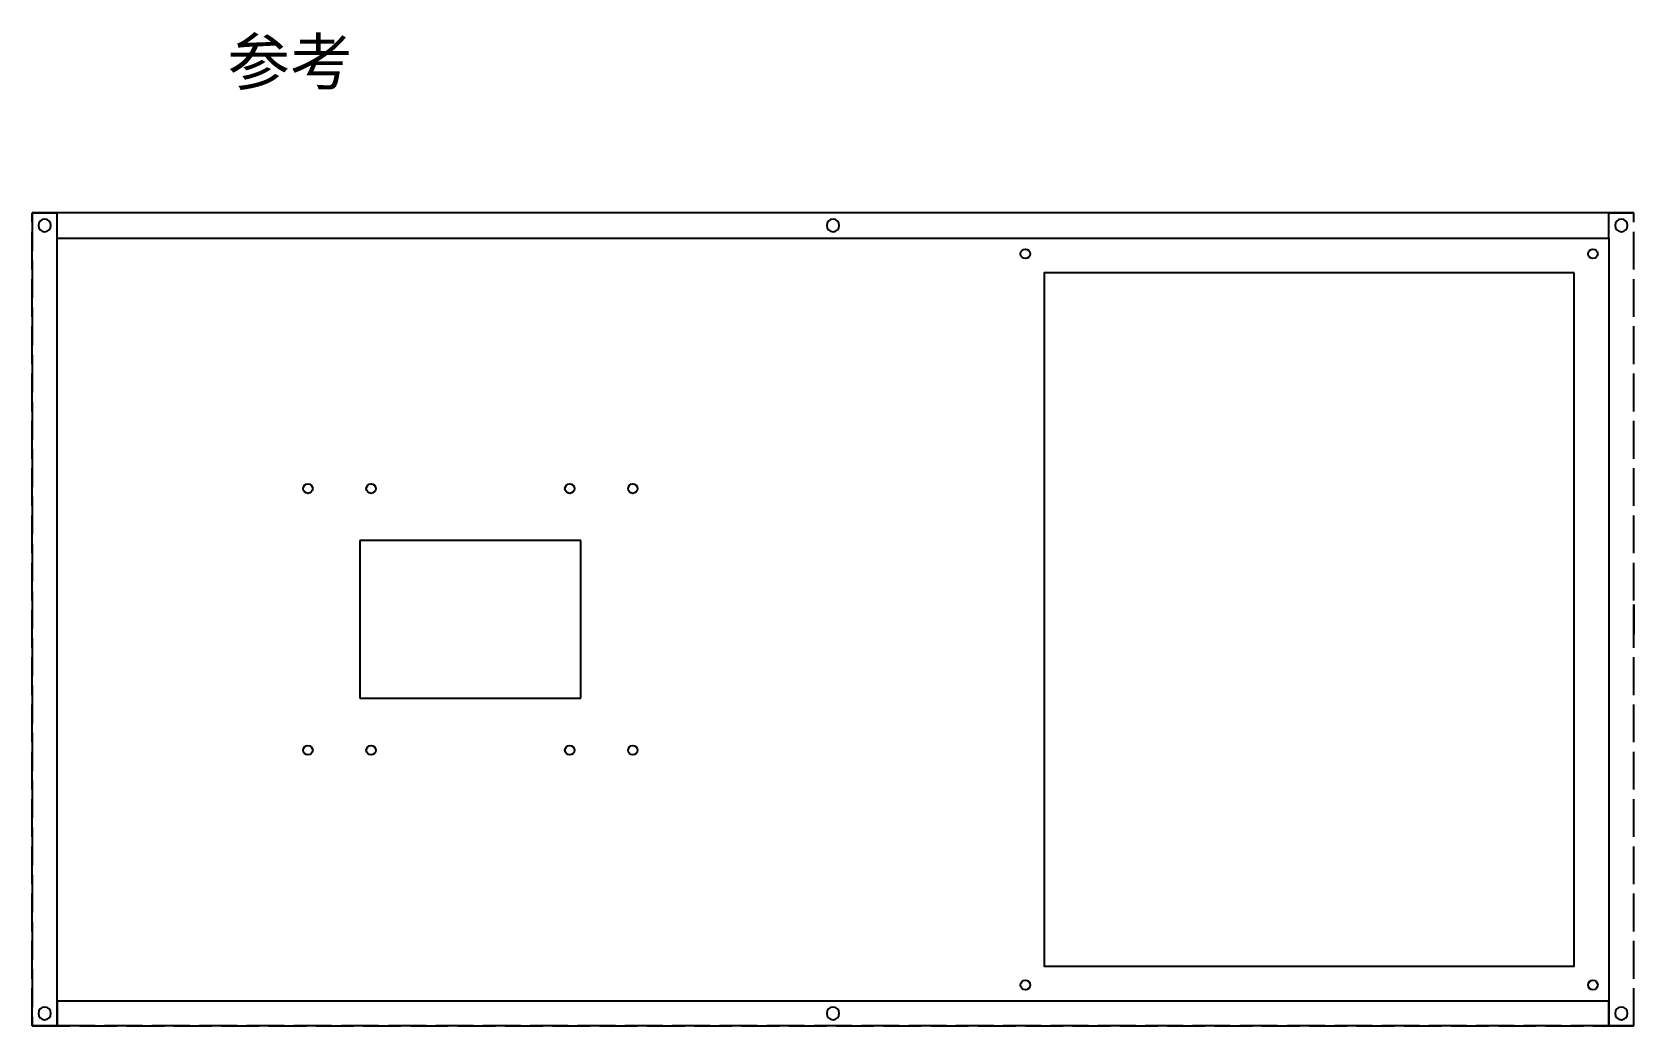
# Model space of a CAD drawing. Header units: millimetres. Extents: x -17 to 1436, y 45 to 964.
# Drawn here: x 928 to 1436, y 128 to 443 of the extents above; entities that cross this region are included whole.
import ezdxf

# ---------------------------------------------------------------- set-up
doc = ezdxf.new("R2010")
doc.units = ezdxf.units.MM
doc.linetypes.add('ACAD_ISO02W100', pattern=[15, 12, -3])
doc.styles.get("Standard").update_dxf_attribs({"font": 'arial.ttf'})

msp = doc.modelspace()

# ---------------------------------------------------------------- texts
at = {"insert": (989.922, 441.159, 70), "char_height": 14.55527, "attachment_point": 1}
msp.add_mtext_dynamic_manual_height_columns('{\\fSimSun|b0|i0|c134|p2;参考}', width=60.44245, gutter_width=72.776, heights=[17.415], dxfattribs=at)

# ---------------------------------------------------------------- linework, layer by layer
at = {"linetype": 'ACAD_ISO02W100'}
for p, q in [((1436, 386, 70), (928, 386, 70)), ((928, 386, 70), (928, 128, 70)), ((1436, 128, 70), (1436, 386, 70)), ((928, 128, 70), (1436, 128, 70))]:
    msp.add_line(p, q, dxfattribs=at)
at = {"linetype": 'ACAD_ISO02W100', "extrusion": (-1, 0, 6.12323e-17)}
msp.add_line((928, 128), (928, 386), dxfattribs=at)
at = {"color": 242, "true_color": 0xcd2027, "extrusion": (-1, 0, 6.12323e-17)}
for p, q in [((928, 386, 70), (928, 386)), ((928, 128), (928, 128, 70))]:
    msp.add_line(p, q, dxfattribs=at)
at = {"extrusion": (-1.22465e-16, 0, -1)}
for p, q in [((928, 386), (936, 386)), ((928, 128), (936, 128))]:
    msp.add_line(p, q, dxfattribs=at)
at = {"color": 242, "true_color": 0xcd2027, "extrusion": (0, 1, -1.83697e-16)}
for p, q in [((928, 386, 70), (928, 386)), ((1436, 386, 70), (1436, 386))]:
    msp.add_line(p, q, dxfattribs=at)
at = {"extrusion": (0, 1, -1.83697e-16)}
for p, q in [((936, 386), (928, 386)), ((1428, 386), (1436, 386))]:
    msp.add_line(p, q, dxfattribs=at)
at = {"linetype": 'ACAD_ISO02W100', "extrusion": (0, 1, -1.83697e-16)}
msp.add_line((1428, 386), (936, 386), dxfattribs=at)
at = {"color": 30, "true_color": 0xf26722, "extrusion": (0, -3.67394e-16, -1)}
for p, q in [((936, 378), (936, 386)), ((1428, 378), (1428, 386))]:
    msp.add_line(p, q, dxfattribs=at)
at = {"color": 30, "true_color": 0xf26722}
for p, q in [((936, 378), (936, 386)), ((1428, 378), (1428, 386)), ((936, 136), (936, 128)), ((1428, 136), (1428, 128))]:
    msp.add_line(p, q, dxfattribs=at)
at = {"extrusion": (-3.67394e-16, 0, -1)}
for p, q in [((1436, 386), (1428, 386)), ((1436, 128), (1428, 128))]:
    msp.add_line(p, q, dxfattribs=at)
at = {"linetype": 'ACAD_ISO02W100', "extrusion": (1, 0, -1.83697e-16)}
msp.add_line((1436, 128), (1436, 386), dxfattribs=at)
at = {"color": 242, "true_color": 0xcd2027, "extrusion": (1, 0, -1.83697e-16)}
for p, q in [((1436, 386), (1436, 386, 70)), ((1436, 128, 70), (1436, 128))]:
    msp.add_line(p, q, dxfattribs=at)
at = {"extrusion": (0, -3.67394e-16, -1)}
msp.add_line((936, 378), (1428, 378), dxfattribs=at)
for p, q in [((936, 136), (936, 378)), ((1428, 378), (1428, 136)), ((1102, 282, 70), (1032, 282, 70)), ((1032, 282, 70), (1032, 232, 70)), ((1102, 232, 70), (1102, 282, 70)), ((1032, 232, 70), (1102, 232, 70))]:
    msp.add_line(p, q)
at = {"color": 30, "true_color": 0xf26722, "extrusion": (0, -1.22465e-16, -1)}
for p, q in [((936, 128), (936, 136)), ((1428, 128), (1428, 136))]:
    msp.add_line(p, q, dxfattribs=at)
at = {"extrusion": (0, -1.22465e-16, -1)}
msp.add_line((936, 136), (1428, 136), dxfattribs=at)
at = {"color": 242, "true_color": 0xcd2027, "extrusion": (0, -1, 6.12323e-17)}
for p, q in [((928, 128), (928, 128, 70)), ((1436, 128), (1436, 128, 70))]:
    msp.add_line(p, q, dxfattribs=at)
at = {"extrusion": (0, -1, 6.12323e-17)}
for p, q in [((936, 128), (928, 128)), ((1428, 128), (1436, 128))]:
    msp.add_line(p, q, dxfattribs=at)
at = {"linetype": 'ACAD_ISO02W100', "extrusion": (0, -1, 6.12323e-17)}
msp.add_line((1428, 128), (936, 128), dxfattribs=at)
at = {"elevation": 70}
msp.add_lwpolyline([(1417, 367), (1249, 367), (1249, 147), (1417, 147)], close=True, dxfattribs=at)
at = {"extrusion": (-1, 0, 6.12323e-17), "elevation": -1436}
msp.add_lwpolyline([(-252.35, 32.4), (-252.35, 34.9, 0.4142136), (-252.85, 35.4), (-261.15, 35.4, 0.4142136), (-261.65, 34.9), (-261.65, 32.4, 0.4142136), (-261.15, 31.9), (-252.85, 31.9, 0.4142136)], format="xyb", close=True, dxfattribs=at)
at = {"extrusion": (-1.22465e-16, 0, -1)}
for centre in [(-932, 382), (-932, 132)]:
    msp.add_circle(centre, 2, dxfattribs=at)
at = {"extrusion": (0, -3.67394e-16, -1)}
msp.add_circle((-1182, 382), 2, dxfattribs=at)
at = {"extrusion": (-3.67394e-16, 0, -1)}
for centre in [(-1432, 382), (-1432, 132)]:
    msp.add_circle(centre, 2, dxfattribs=at)
for centre in [(1243, 373, 70), (1423, 373, 70), (1015.5, 298.5, 70), (1035.5, 298.5, 70), (1098.5, 298.5, 70), (1118.5, 298.5, 70), (1015.5, 215.5, 70), (1035.5, 215.5, 70), (1098.5, 215.5, 70), (1118.5, 215.5, 70), (1243, 141, 70), (1423, 141, 70)]:
    msp.add_circle(centre, 1.5)
at = {"extrusion": (0, -1.22465e-16, -1)}
msp.add_circle((-1182, 132), 2, dxfattribs=at)

msp.set_redraw_order([(e.dxf.handle, doc.entitydb.next_handle()) for e in msp.query("TEXT MTEXT ATTDEF DIMENSION ARC_DIMENSION")])  # texts and dimensions are drawn at this point

doc.saveas('drawing.dxf')
